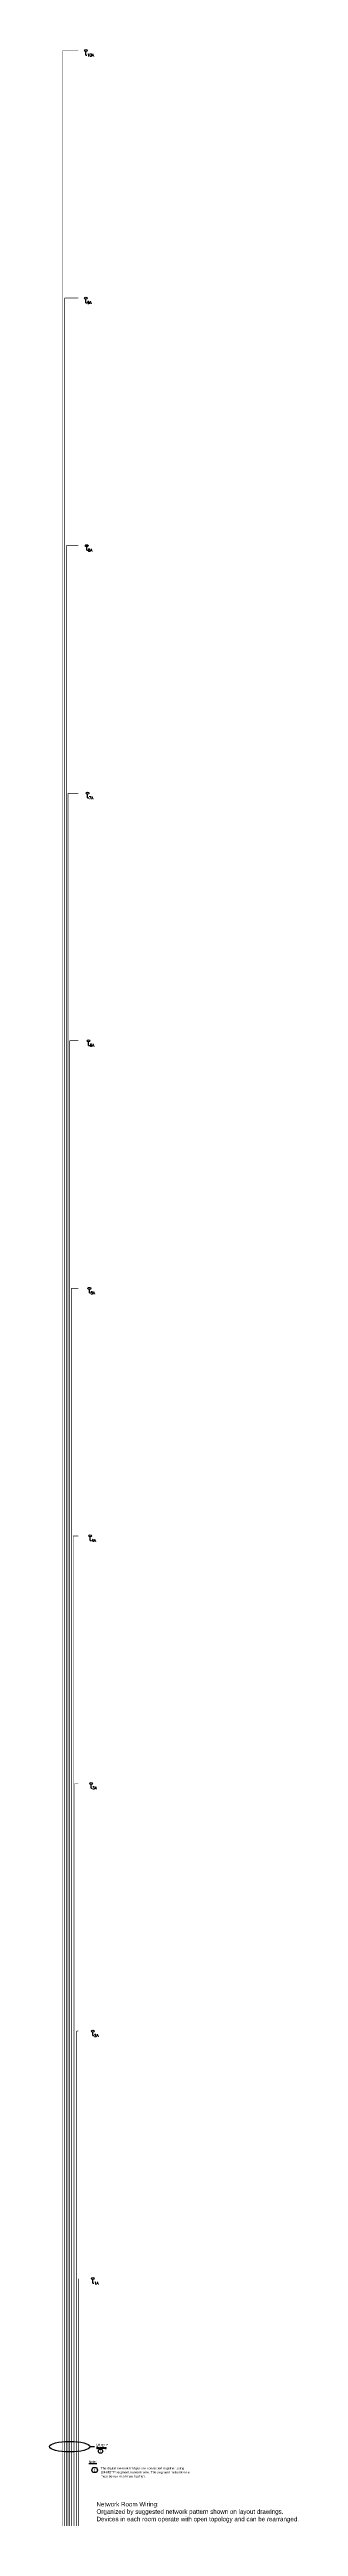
# Model space of a CAD drawing. Header units: inches. Extents: x -179 to 78, y 1 to 666.
# Drawn here: x 52.6 to 77.7, y 416.1 to 666.2 of the extents above; entities that cross this region are included whole.
import ezdxf
from ezdxf.enums import TextEntityAlignment as Align

# ---------------------------------------------------------------- set-up
doc = ezdxf.new("R2010")
doc.units = ezdxf.units.IN
doc.header["$MEASUREMENT"] = 0
doc.linetypes.add('DASHED', pattern=[0.75, 0.5, -0.25])
doc.linetypes.add('HIDDEN', pattern=[0.375, 0.25, -0.125])
doc.layers.add('_WS_MSTP', color=160, linetype='HIDDEN')
doc.styles.get("Standard").update_dxf_attribs({"font": 'arial.ttf'})
doc.styles.add('WS8th', font='complex.shx', dxfattribs={"height": 0.1875})

# ---------------------------------------------------------------- blocks, each defined once
blk = doc.blocks.new('_1')
at = {"linetype": 'Continuous'}
for p, q in [((-0.25, 0.2), (-0.15, 0.4)), ((-0.15, 0), (-0.25, 0.2)), ((-0.15, 0.4), (0.15, 0.4)), ((0.15, 0), (-0.15, 0)), ((0.15, 0.4), (0.25, 0.2)), ((0.25, 0.2), (0.15, 0))]:
    blk.add_line(p, q, dxfattribs=at)
blk.add_text('1', height=0.2).set_placement((0, 0.1), align=Align.CENTER)

msp = doc.modelspace()

# ---------------------------------------------------------------- linework, layer by layer
at = {"linetype": 'Continuous'}
for p, q in [((56.66699, 424.13798), (57.14342, 424.13798)), ((56.85519, 421.77893), (56.97519, 422.01893)), ((56.97519, 421.53893), (56.85519, 421.77893)), ((56.97519, 422.01893), (57.33519, 422.01893)), ((57.33519, 421.53893), (56.97519, 421.53893)), ((57.33519, 422.01893), (57.45519, 421.77893)), ((57.45519, 421.77893), (57.33519, 421.53893))]:
    msp.add_line(p, q, dxfattribs=at)
msp.add_ellipse((54.63343, 424.13808), major_axis=(2.03356, -0.0001), ratio=0.260882139, dxfattribs=at)
at = {"layer": '_WS_MSTP', "color": 7, "linetype": 'Continuous'}
for p, q in [((56.26901, 665.64651), (56.26901, 666.01)), ((56.26901, 665.64651), (56.37893, 665.64651)), ((56.26901, 640.64651), (56.26901, 641.01)), ((56.26901, 640.64651), (56.37893, 640.64651)), ((56.35582, 615.64899), (56.35582, 616.01012)), ((56.35582, 615.64899), (56.4656, 615.64899)), ((56.44262, 590.64899), (56.44262, 591.01012)), ((56.44262, 590.64899), (56.5524, 590.64899)), ((56.52942, 565.64899), (56.52942, 566.01012)), ((56.52942, 565.64899), (56.6392, 565.64899)), ((56.61622, 540.64899), (56.61622, 541.01012)), ((56.61622, 540.64899), (56.726, 540.64899)), ((56.70302, 515.64899), (56.70302, 516.01012)), ((56.70302, 515.64899), (56.8128, 515.64899)), ((56.78982, 490.64899), (56.78982, 491.01012)), ((56.78982, 490.64899), (56.8996, 490.64899)), ((56.96342, 465.64899), (56.96342, 466.01012)), ((56.96342, 465.64899), (57.0732, 465.64899)), ((56.96342, 440.64899), (56.96342, 441.01012)), ((56.96342, 440.64899), (57.0732, 440.64899))]:
    msp.add_line(p, q, dxfattribs=at)
at = {"layer": '_WS_MSTP', "color": 7, "linetype": 'DASHED', "const_width": 0.06}
for points in [[(53.93903, 641.1099), (53.93903, 666.1099)], [(53.93903, 666.1099), (55.50143, 666.1099)], [(53.93903, 616.1099), (53.93903, 641.1099)], [(54.11263, 616.1099), (54.11263, 641.1099)], [(54.11263, 641.1099), (55.50143, 641.1099)], [(53.93903, 591.1099), (53.93903, 616.1099)], [(54.11263, 591.1099), (54.11263, 616.1099)], [(54.28623, 591.1099), (54.28623, 616.1099)], [(54.28623, 616.1099), (55.50143, 616.1099)], [(53.93903, 566.1099), (53.93903, 591.1099)], [(54.11263, 566.1099), (54.11263, 591.1099)], [(54.28623, 566.1099), (54.28623, 591.1099)], [(54.45983, 566.1099), (54.45983, 591.1099)], [(54.45983, 591.1099), (55.50143, 591.1099)], [(53.93903, 541.1099), (53.93903, 566.1099)], [(54.11263, 541.1099), (54.11263, 566.1099)], [(54.28623, 541.1099), (54.28623, 566.1099)], [(54.45983, 541.1099), (54.45983, 566.1099)], [(54.63343, 541.1099), (54.63343, 566.1099)], [(54.63343, 566.1099), (55.50143, 566.1099)], [(53.93903, 516.1099), (53.93903, 541.1099)], [(54.11263, 516.1099), (54.11263, 541.1099)], [(54.28623, 516.1099), (54.28623, 541.1099)], [(54.45983, 516.1099), (54.45983, 541.1099)], [(54.63343, 516.1099), (54.63343, 541.1099)], [(54.80703, 516.1099), (54.80703, 541.1099)], [(54.80703, 541.1099), (55.50143, 541.1099)], [(53.93903, 491.1099), (53.93903, 516.1099)], [(54.11263, 491.1099), (54.11263, 516.1099)], [(54.28623, 491.1099), (54.28623, 516.1099)], [(54.45983, 491.1099), (54.45983, 516.1099)], [(54.63343, 491.1099), (54.63343, 516.1099)], [(54.80703, 491.1099), (54.80703, 516.1099)], [(54.98063, 491.1099), (54.98063, 516.1099)], [(54.98063, 516.1099), (55.50143, 516.1099)], [(53.93903, 466.1099), (53.93903, 491.1099)], [(54.11263, 466.1099), (54.11263, 491.1099)], [(54.28623, 466.1099), (54.28623, 491.1099)], [(54.45983, 466.1099), (54.45983, 491.1099)], [(54.63343, 466.1099), (54.63343, 491.1099)], [(54.80703, 466.1099), (54.80703, 491.1099)], [(54.98063, 466.1099), (54.98063, 491.1099)], [(55.15423, 466.1099), (55.15423, 491.1099)], [(55.15423, 491.1099), (55.50143, 491.1099)], [(53.93903, 441.1099), (53.93903, 466.1099)], [(54.11263, 441.1099), (54.11263, 466.1099)], [(54.28623, 441.1099), (54.28623, 466.1099)], [(54.45983, 441.1099), (54.45983, 466.1099)], [(54.63343, 441.1099), (54.63343, 466.1099)], [(54.80703, 441.1099), (54.80703, 466.1099)], [(54.98063, 441.1099), (54.98063, 466.1099)], [(55.15423, 441.1099), (55.15423, 466.1099)], [(55.32783, 441.1099), (55.32783, 466.1099)], [(55.32783, 466.1099), (55.50143, 466.1099)], [(53.93903, 416.1099), (53.93903, 441.1099)], [(54.11263, 416.1099), (54.11263, 441.1099)], [(54.28623, 416.1099), (54.28623, 441.1099)], [(54.45983, 416.1099), (54.45983, 441.1099)], [(54.63343, 416.1099), (54.63343, 441.1099)], [(54.80703, 416.1099), (54.80703, 441.1099)], [(54.98063, 416.1099), (54.98063, 441.1099)], [(55.15423, 416.1099), (55.15423, 441.1099)], [(55.32783, 416.1099), (55.32783, 441.1099)], [(55.50143, 416.1099), (55.50143, 441.1099)]]:
    msp.add_lwpolyline(points, dxfattribs=at)
at = {"layer": '_WS_MSTP', "color": 7, "linetype": 'Continuous'}
for centre, major_axis in [((56.27068, 666.1099), (0.15147, 0)), ((56.27068, 641.1099), (0.15147, 0)), ((56.35748, 616.1099), (0.15129, 0)), ((56.44428, 591.1099), (0.15129, 0)), ((56.53108, 566.1099), (0.15129, 0)), ((56.61788, 541.1099), (0.15129, 0)), ((56.70468, 516.1099), (0.15129, 0)), ((56.79148, 491.1099), (0.15129, 0)), ((56.96508, 466.1099), (0.15129, 0)), ((56.96508, 441.1099), (0.15129, 0))]:
    msp.add_ellipse(centre, major_axis=major_axis, ratio=0.659604563, dxfattribs=at)

# ---------------------------------------------------------------- block references
at = {"linetype": 'Continuous', "xscale": 0.9359999999999999, "yscale": 0.9359999999999999, "zscale": 0.9359999999999999}
msp.add_blockref('_1', (57.74579, 423.4976), dxfattribs=at)

# ---------------------------------------------------------------- texts
msp.add_text('%%UNote:', height=0.24).set_placement((56.55519, 422.49893))
msp.add_text('1', height=0.24).set_placement((57.15519, 421.65893), align=Align.CENTER)
at = {"insert": (57.33825, 424.42759), "char_height": 0.1872, "width": 2.9918854, "attachment_point": 1, "rotation": 359.6047077}
msp.add_mtext('LM-MSTP \\P{\\Fromand|c0;Dataline}', dxfattribs=at)
at = {"insert": (57.75519, 422.07893), "char_height": 0.24, "width": 9.2357068, "attachment_point": 1}
msp.add_mtext('The digital network bridges are connected together using LM-MSTP segment network wire. The segment network wire must be run in a linear fashion.', dxfattribs=at)
at = {"insert": (57.33719, 418.55267), "char_height": 0.449284, "attachment_point": 1}
msp.add_mtext_dynamic_manual_height_columns('Network Room Wiring:\\POrganized by suggested network pattern shown on layout drawings.\\PDevices in each room operate with open topology and can be rearranged.', width=26.7906867, gutter_width=1, heights=[0], dxfattribs=at)
at = {"layer": '_WS_MSTP', "color": 7, "linetype": 'Continuous', "attachment_point": 1, "style": 'WS8th'}
for s, insert, char_height in [('10A', (56.40161, 665.79198), 0.270992), ('9A', (56.40161, 640.79198), 0.270992), ('8A', (56.48826, 615.79429), 0.270669), ('7A', (56.57506, 590.79429), 0.270669), ('6A', (56.66186, 565.79429), 0.270669), ('5A', (56.74866, 540.79429), 0.270669), ('4A', (56.83546, 515.79429), 0.270669), ('3A', (56.92226, 490.79429), 0.270669), ('2A', (57.09586, 465.79429), 0.270669), ('1A', (57.09586, 440.79429), 0.270669)]:
    msp.add_mtext_dynamic_manual_height_columns(s, width=100.2027733, gutter_width=0.9375, heights=[0], dxfattribs=dict(at, insert=insert, char_height=char_height))

doc.saveas('drawing.dxf')
